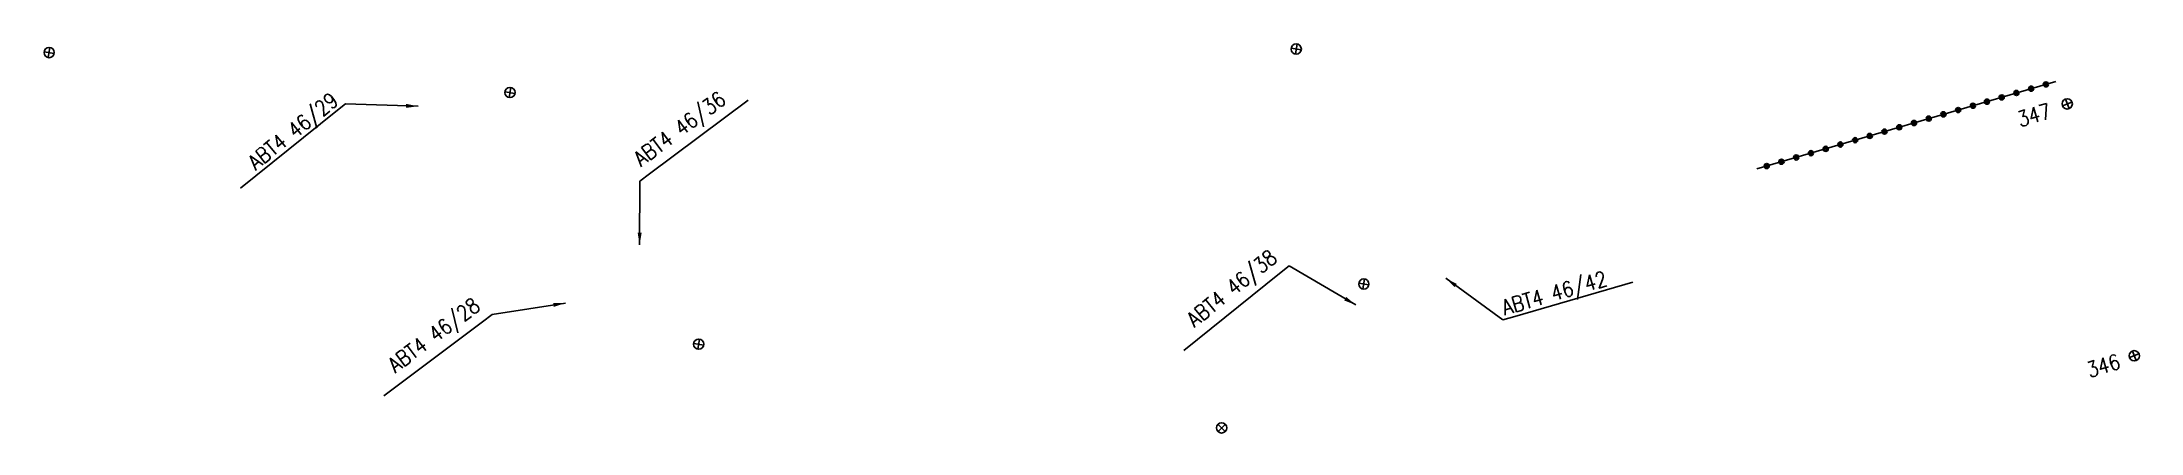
# Model space of a CAD drawing. Header units: millimetres. Extents: x 146003 to 146999, y 144007 to 144988.
# Drawn here: x 146787.2 to 146992.3, y 144702.4 to 144740.7 of the extents above; entities that cross this region are included whole.
import ezdxf

# ---------------------------------------------------------------- set-up
doc = ezdxf.new("R2010")
doc.units = ezdxf.units.MM
doc.layers.get('0').update_dxf_attribs({"linetype": 'CONTINUOUS'})
for name, color, linetype in [('W0322', 7, 'CONTINUOUS'), ('W0430', 7, 'CONTINUOUS'), ('w0469', 7, 'CONTINUOUS')]:
    doc.layers.add(name, color=color, linetype=linetype)
doc.styles.get("Standard").update_dxf_attribs({"font": 'romans.shx', "width": 0.85})
doc.dimstyles.get("Standard").update_dxf_attribs({"dimtxt": 1.5, "dimasz": 1.2, "dimexe": 0.625, "dimexo": 0.625, "dimgap": 0.25, "dimtad": 1, "dimdec": 1, "dimzin": 0, "dimdsep": 46, "dimtxsty": 'Standard', "dimcen": -0.5, "dimadec": 0, "dimazin": 0, "dimtfac": 1, "dimtdec": 1, "dimtmove": 0, "dimatfit": 3, "dimfxl": 1, "dimtolj": 1, "dimtzin": 0, "dimarcsym": 0})

msp = doc.modelspace()

# ---------------------------------------------------------------- texts
at = {"layer": 'W0430', "color": 252, "linetype": 'Continuous', "char_height": 1.5}
for s, insert, attachment_point, rotation in [('ABT4 46/29', (146816.63, 144734.27), 9, 38.838), ('ABT4 46/36', (146846.05, 144728.01), 7, 36.7588), ('ABT4 46/38', (146908.38, 144718.89), 9, 38.838), ('ABT4 46/42', (146930.3, 144713.42), 7, 16.1322), ('ABT4 46/28', (146830.48, 144714.15), 9, 36.8494)]:
    msp.add_mtext(s, dxfattribs=dict(at, insert=insert, attachment_point=attachment_point, rotation=rotation))
at = {"layer": 'w0469', "color": 252, "width": 0.85}
for s, p in [('347', (146980.54, 144732.31)), ('346', (146987.32, 144707.79))]:
    msp.add_text(s, height=1.5, rotation=16.5907, dxfattribs=at).set_placement(p)

# ---------------------------------------------------------------- blocks, each defined once
blk = doc.blocks.new('T469')
at = {"color": 0, "linetype": 'Continuous', "flags": 128}
for points in [[(-0.35, 0.35), (0.35, -0.35)], [(-0.35, -0.35), (0.35, 0.35)]]:
    blk.add_lwpolyline(points, dxfattribs=at)
at = {"color": 0, "linetype": 'Continuous'}
blk.add_circle((0, 0), 0.5, dxfattribs=at)
blk = doc.blocks.new('t322o')
at = {"color": 0, "linetype": 'Continuous'}
for radius in [0.25, 0.15]:
    blk.add_circle((0, 0), radius, dxfattribs=at)

# ---------------------------------------------------------------- linework, layer by layer
at = {"layer": 'W0322', "color": 252, "flags": 128}
msp.add_lwpolyline([(146954.81, 144728.23), (146984.01, 144736.78)], dxfattribs=at)

# ---------------------------------------------------------------- block references
at = {"layer": 'W0322', "color": 252}
for p in [(146978.73, 144735.23), (146980.17, 144735.66), (146981.61, 144736.08), (146983.05, 144736.5), (146971.6, 144733.15), (146973.04, 144733.57), (146974.48, 144733.99), (146975.92, 144734.41), (146977.29, 144734.81), (146965.84, 144731.46), (146967.28, 144731.88), (146968.72, 144732.3), (146970.16, 144732.72), (146961.53, 144730.19), (146962.97, 144730.62), (146964.41, 144731.04), (146957.21, 144728.93)]:
    msp.add_blockref('t322o', p, dxfattribs=at)
for p, rotation in [((146958.65, 144729.35), 16.32606114403222), ((146960.09, 144729.77), 1.5), ((146955.77, 144728.51), 16.32606113945228)]:
    msp.add_blockref('t322o', p, dxfattribs=dict(at, rotation=rotation))
at = {"layer": 'w0469', "color": 252}
for p, rotation in [((146787.91, 144739.61), 305.1526951081702), ((146909.79, 144739.96), 305.1526951081695), ((146832.95, 144735.7), 305.1526951081702), ((146985.14, 144734.59), 337.0382651295109), ((146916.39, 144716.97), 305.1526951081693), ((146851.39, 144711.08), 305.1526951081693), ((146991.69, 144709.95), 337.0382651295109)]:
    msp.add_blockref('T469', p, dxfattribs=dict(at, rotation=rotation))
msp.add_blockref('T469', (146902.5, 144702.89), dxfattribs=at)

msp.set_redraw_order([(e.dxf.handle, doc.entitydb.next_handle()) for e in msp.query("TEXT MTEXT ATTDEF DIMENSION ARC_DIMENSION")])  # texts and dimensions are drawn at this point

# ---------------------------------------------------------------- leaders
at = {"layer": 'W0430', "color": 252, "linetype": 'Continuous', "annotation_type": 0, "has_hookline": 1}
for points, hookline_direction, text_width, horizontal_direction in [([(146823.98, 144734.36), (146816.87, 144734.59), (146815.93, 144733.84)], 1, 11.72, (0.778923, 0.62712, 0)), ([(146845.62, 144720.8), (146845.63, 144727.04), (146846.59, 144727.76)], 0, 11.78, (0.801162, 0.598448, 0)), ([(146915.61, 144714.92), (146909.09, 144718.76), (146908.16, 144718.01)], 1, 11.78, (0.778923, 0.62712, 0)), ([(146924.4, 144717.53), (146929.99, 144713.47), (146931.14, 144713.8)], 0, 11.78, (0.960623, 0.277855, 0)), ([(146838.39, 144715.11), (146831.22, 144713.98), (146830.26, 144713.26)], 1, 11.78, (0.800215, 0.599714, 0))]:
    msp.add_leader(points, dimstyle='Standard', override={"dimgap": 0.25, "dimtad": 1}, dxfattribs=dict(at, hookline_direction=hookline_direction, text_width=text_width, horizontal_direction=horizontal_direction))

doc.saveas('drawing.dxf')
